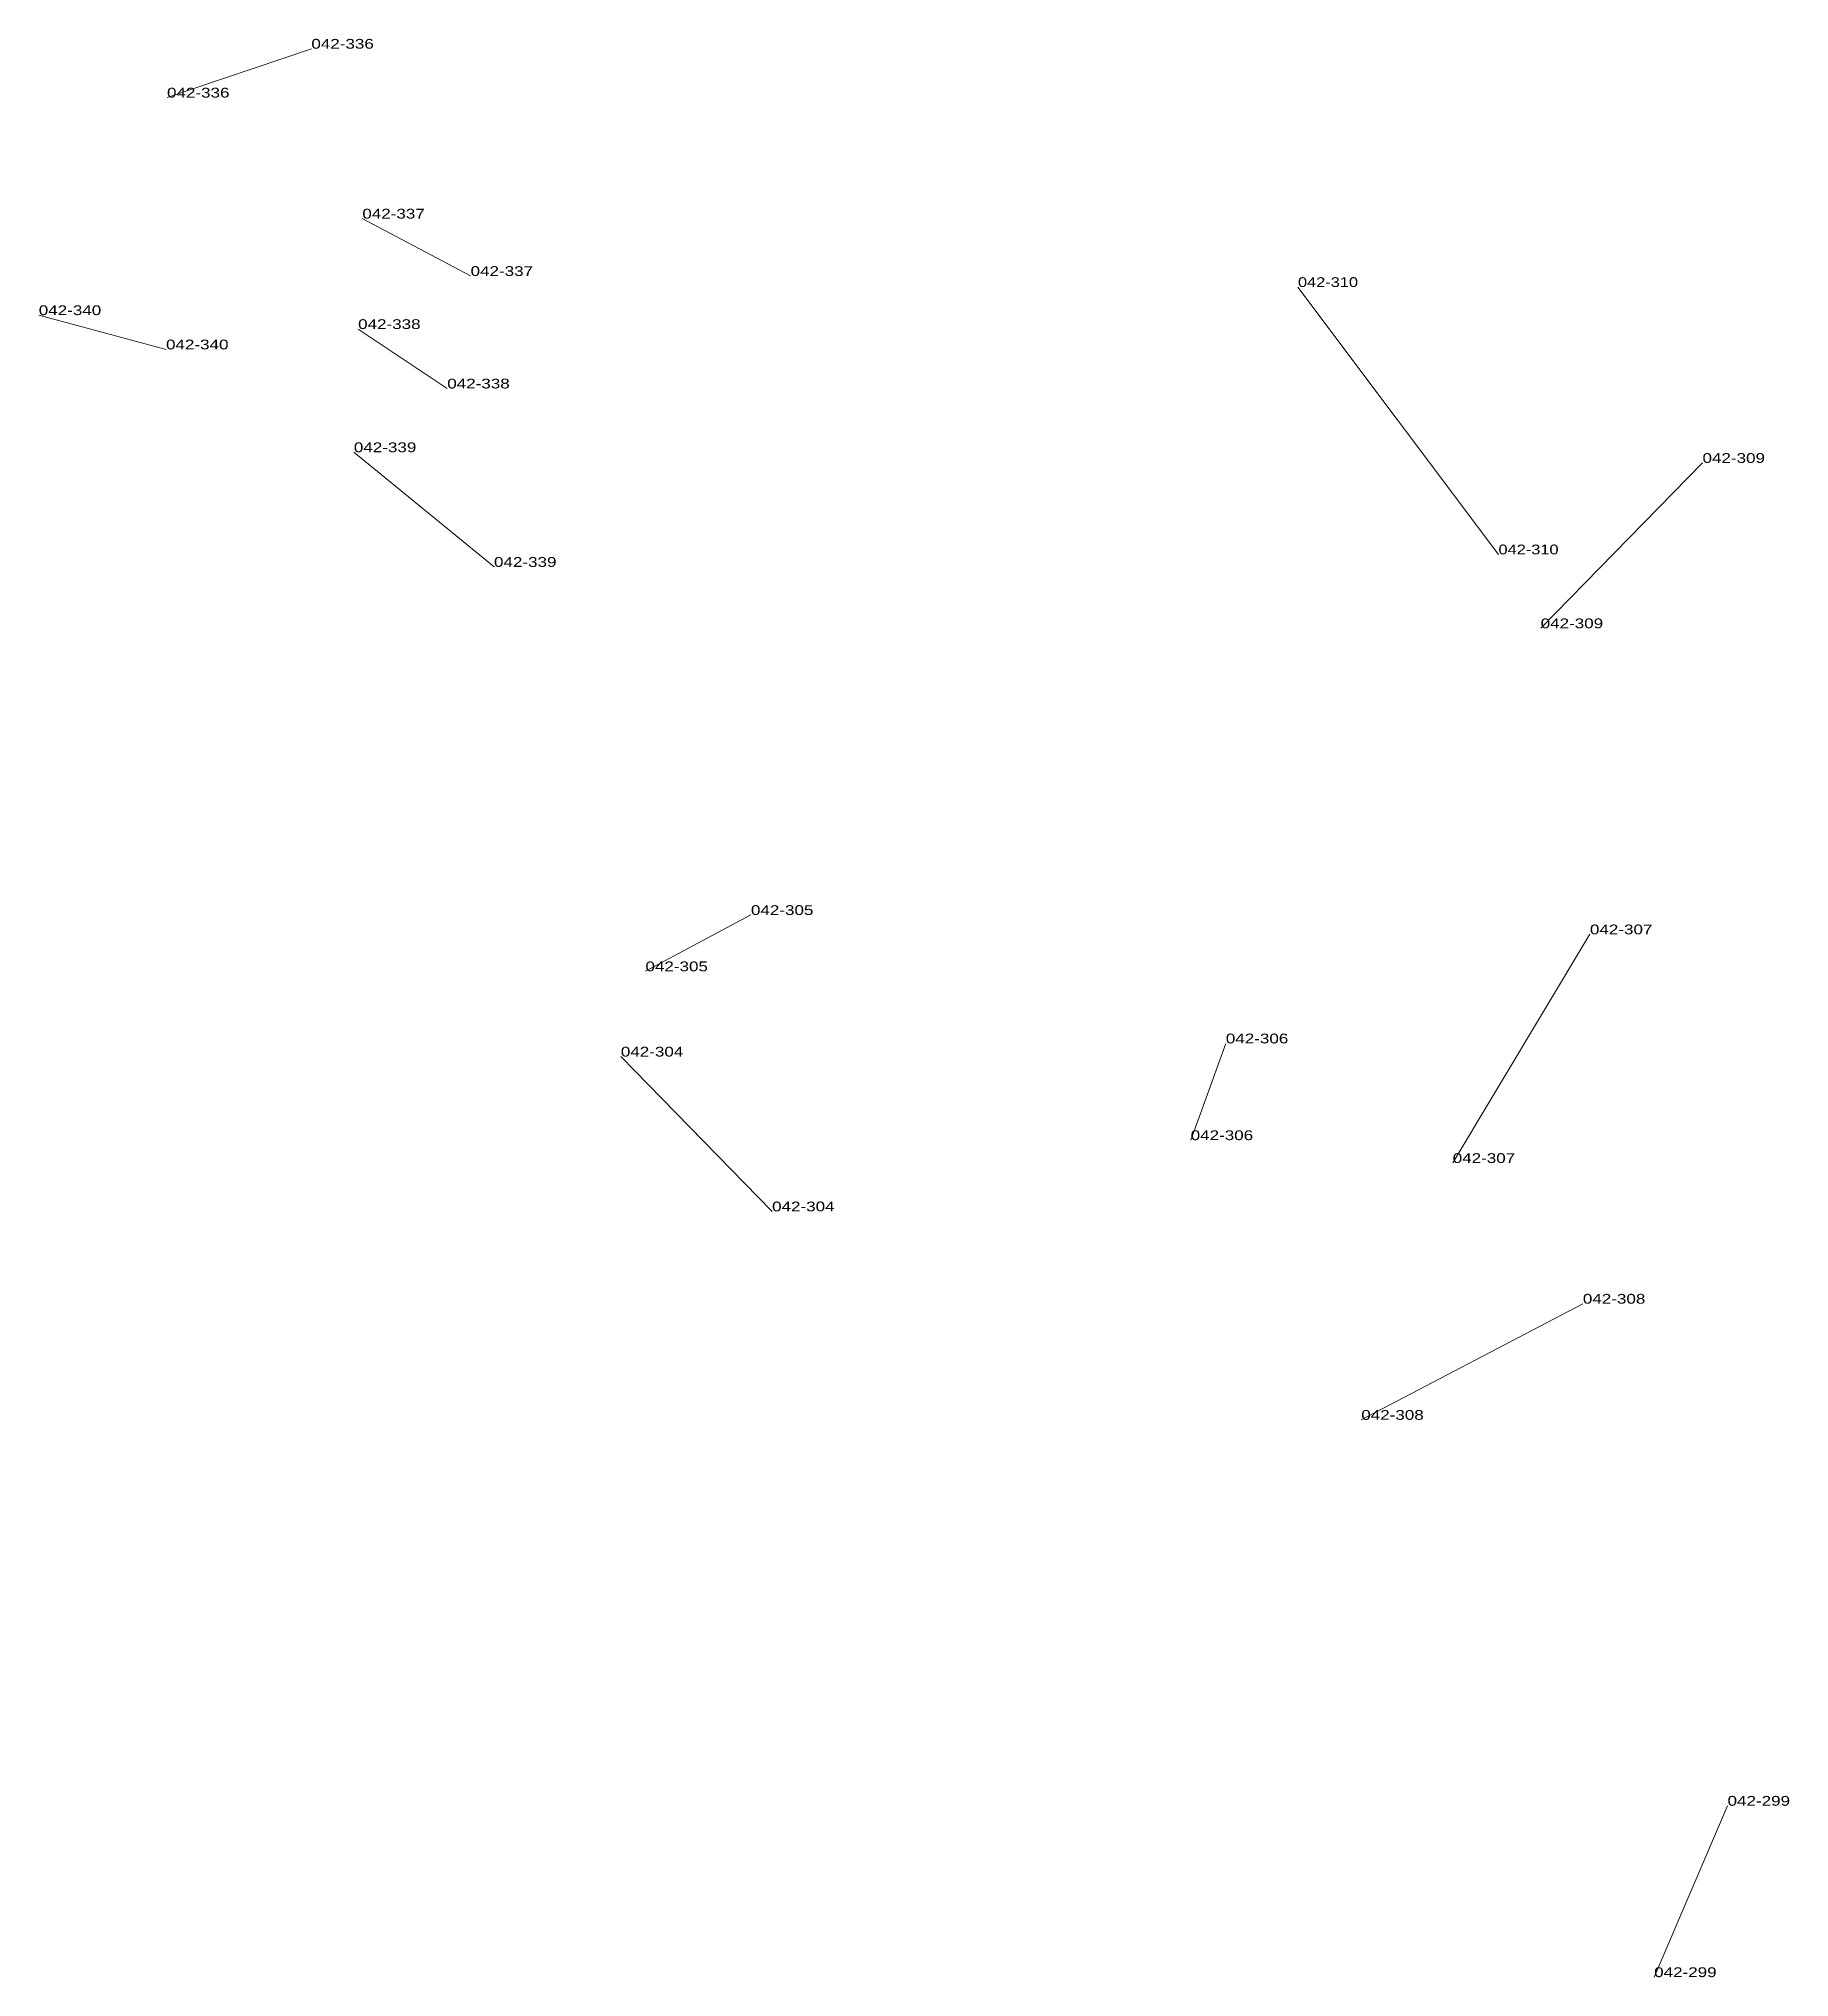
# Model space of a CAD drawing. Header units: metres. Extents: x 571156 to 607184, y 703608 to 727431.
# Drawn here: x 580243.1 to 580600.7, y 714277.7 to 714673.6 of the extents above; entities that cross this region are included whole.
import ezdxf

# ---------------------------------------------------------------- set-up
doc = ezdxf.new("R2010")
doc.units = ezdxf.units.M
doc.header["$LTSCALE"] = 0.8
doc.layers.add('60', color=7, linetype='Continuous', lineweight=13)
doc.layers.add('61', color=7, linetype='Continuous')

msp = doc.modelspace()

# ---------------------------------------------------------------- texts
at = {"layer": '60'}
for s, width, p in [('042-336', 1.3, (580298.78, 714671.61)), ('042-336', 1.3, (580298.78, 714671.61)), ('042-337', 1.3, (580331.31, 714625.19)), ('042-337', 1.3, (580331.31, 714625.19)), ('042-310', 1.25, (580500.33, 714622.93)), ('042-310', 1.25, (580500.33, 714622.93)), ('042-340', 1.3, (580243.09, 714617.19)), ('042-340', 1.3, (580243.09, 714617.19)), ('042-338', 1.3, (580326.54, 714602.21)), ('042-338', 1.3, (580326.54, 714602.21)), ('042-309', 1.3, (580582.97, 714587)), ('042-309', 1.3, (580582.97, 714587)), ('042-339', 1.3, (580336.09, 714565.77)), ('042-339', 1.3, (580336.09, 714565.77)), ('042-305', 1.3, (580388.58, 714494.66)), ('042-305', 1.3, (580388.58, 714494.66)), ('042-307', 1.3, (580559.97, 714490.71)), ('042-307', 1.3, (580559.97, 714490.71)), ('042-306', 1.3, (580485.59, 714468.43)), ('042-306', 1.3, (580485.59, 714468.43)), ('042-304', 1.3, (580392.9, 714434.12)), ('042-304', 1.3, (580392.9, 714434.12)), ('042-308', 1.3, (580513.26, 714391.54)), ('042-308', 1.3, (580513.26, 714391.54)), ('042-299', 1.3, (580588.09, 714312.71)), ('042-299', 1.3, (580588.09, 714312.71))]:
    msp.add_text(s, height=2, dxfattribs=dict(at, width=width)).set_placement(p)
at = {"layer": '61'}
for s, width, p in [('042-336', 1.3, (580269.29, 714661.63)), ('042-336', 1.3, (580269.29, 714661.63)), ('042-337', 1.3, (580309.19, 714636.91)), ('042-337', 1.3, (580309.19, 714636.91)), ('042-338', 1.3, (580308.33, 714614.35)), ('042-338', 1.3, (580308.33, 714614.35)), ('042-340', 1.3, (580269.09, 714610.19)), ('042-340', 1.3, (580269.09, 714610.19)), ('042-339', 1.3, (580307.46, 714589.19)), ('042-339', 1.3, (580307.46, 714589.19)), ('042-310', 1.25, (580541.29, 714568.32)), ('042-310', 1.25, (580541.29, 714568.32)), ('042-309', 1.3, (580549.91, 714553.23)), ('042-309', 1.3, (580549.91, 714553.23)), ('042-305', 1.3, (580367.03, 714483.16)), ('042-305', 1.3, (580367.03, 714483.16)), ('042-304', 1.3, (580362, 714465.74)), ('042-304', 1.3, (580362, 714465.74)), ('042-306', 1.3, (580478.41, 714448.67)), ('042-306', 1.3, (580478.41, 714448.67)), ('042-307', 1.3, (580531.94, 714444)), ('042-307', 1.3, (580531.94, 714444)), ('042-308', 1.3, (580558.53, 714415.26)), ('042-308', 1.3, (580558.53, 714415.26)), ('042-299', 1.3, (580573.09, 714277.71)), ('042-299', 1.3, (580573.09, 714277.71))]:
    msp.add_text(s, height=2, dxfattribs=dict(at, width=width)).set_placement(p)

# ---------------------------------------------------------------- linework, layer by layer
at = {"layer": '60'}
for p, q in [((580269.29, 714661.63), (580298.78, 714671.61)), ((580269.29, 714661.63), (580298.78, 714671.61)), ((580309.19, 714636.91), (580331.31, 714625.19)), ((580309.19, 714636.91), (580331.31, 714625.19)), ((580541.29, 714568.32), (580500.33, 714622.93)), ((580541.29, 714568.32), (580500.33, 714622.93)), ((580269.09, 714610.19), (580243.09, 714617.19)), ((580269.09, 714610.19), (580243.09, 714617.19)), ((580308.33, 714614.35), (580326.54, 714602.21)), ((580308.33, 714614.35), (580326.54, 714602.21)), ((580307.46, 714589.19), (580336.09, 714565.77)), ((580307.46, 714589.19), (580336.09, 714565.77)), ((580549.91, 714553.23), (580582.97, 714587)), ((580549.91, 714553.23), (580582.97, 714587)), ((580367.03, 714483.16), (580388.58, 714494.66)), ((580367.03, 714483.16), (580388.58, 714494.66)), ((580531.94, 714444), (580559.97, 714490.71)), ((580531.94, 714444), (580559.97, 714490.71)), ((580478.41, 714448.67), (580485.59, 714468.43)), ((580478.41, 714448.67), (580485.59, 714468.43)), ((580362, 714465.74), (580392.9, 714434.12)), ((580362, 714465.74), (580392.9, 714434.12)), ((580558.53, 714415.26), (580513.26, 714391.54)), ((580558.53, 714415.26), (580513.26, 714391.54)), ((580573.09, 714277.71), (580588.09, 714312.71)), ((580573.09, 714277.71), (580588.09, 714312.71))]:
    msp.add_line(p, q, dxfattribs=at)

msp.set_redraw_order([(e.dxf.handle, doc.entitydb.next_handle()) for e in msp.query("TEXT MTEXT ATTDEF DIMENSION ARC_DIMENSION")])  # texts and dimensions are drawn at this point

doc.saveas('drawing.dxf')
